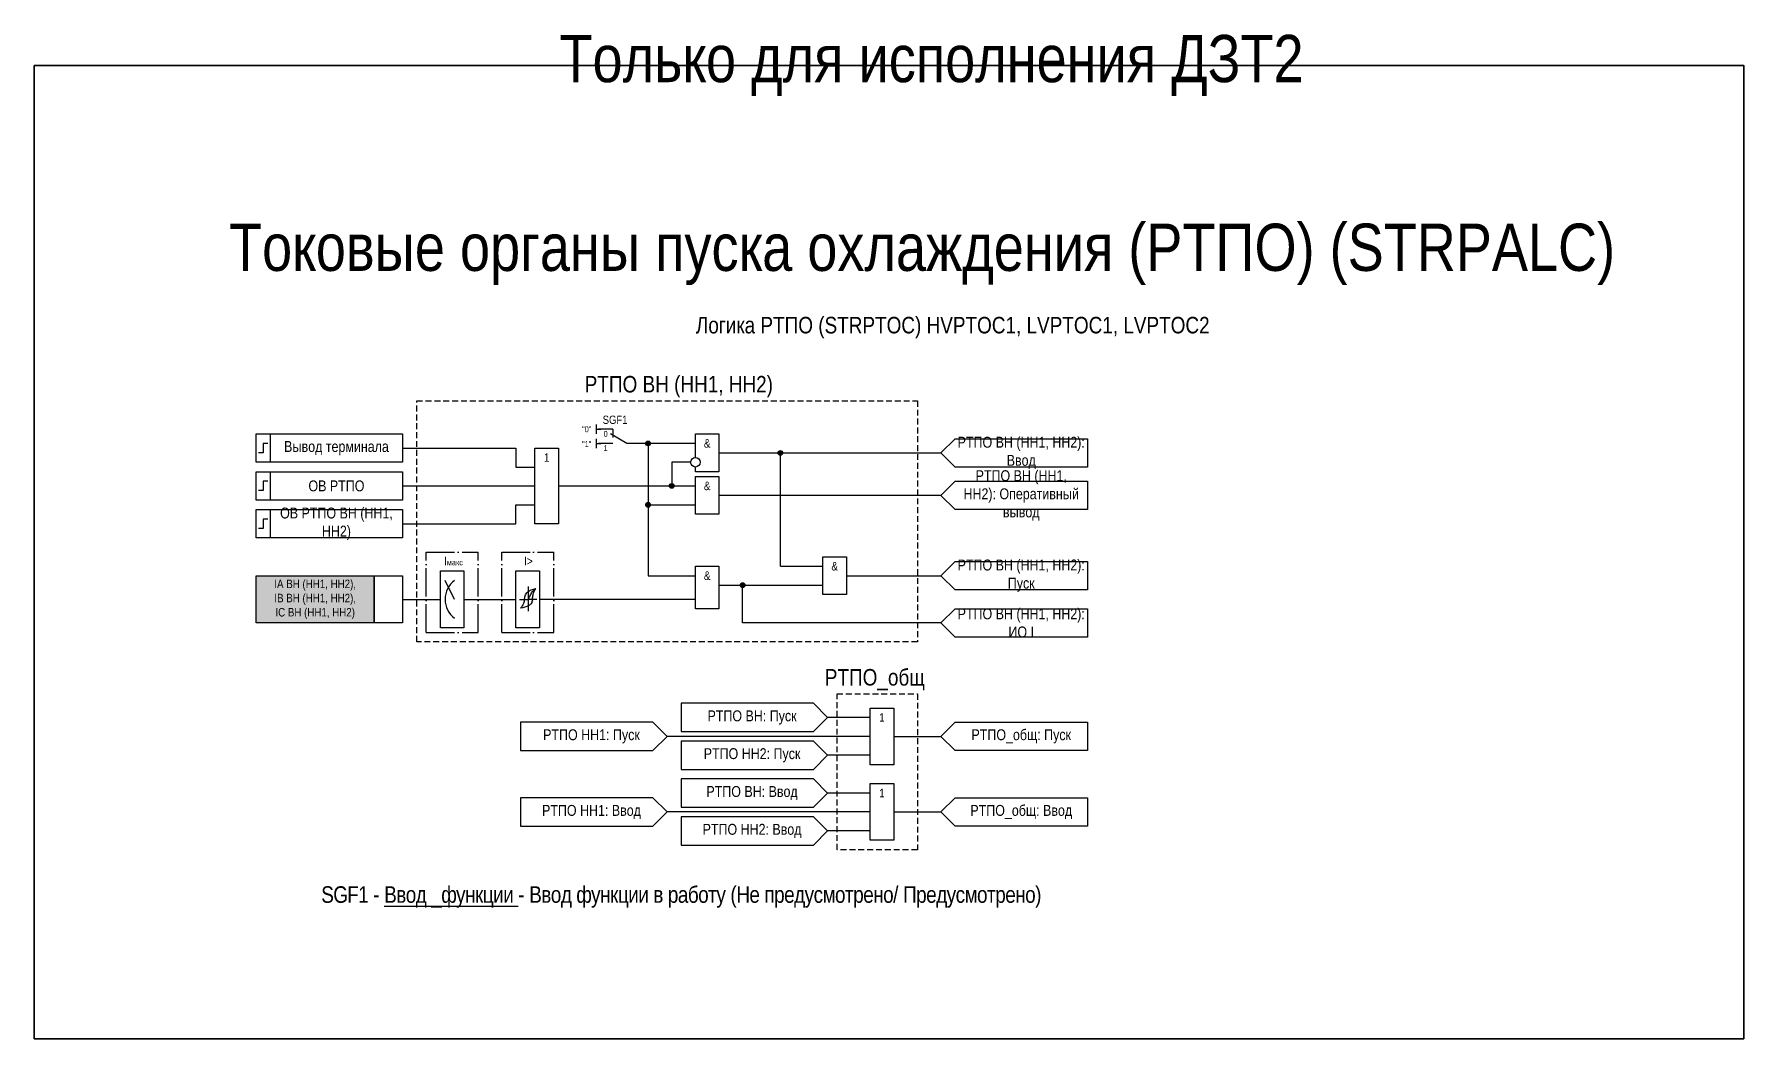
# Model space of a CAD drawing. Header units: millimetres. Extents: x -981 to 1720, y -66 to 612.
# Drawn here: x 272 to 634, y 21 to 233.6 of the extents above; entities that cross this region are included whole.
import ezdxf
from ezdxf.enums import TextEntityAlignment as Align

# ---------------------------------------------------------------- set-up
doc = ezdxf.new("R2010")
doc.units = ezdxf.units.MM
doc.linetypes.add('ACAD_ISO04W100', pattern=[30, 24, -3, 0, -3])
doc.linetypes.add('штриховая2', pattern=[0.375, 0.25, -0.125])
doc.layers.add('TEXT', color=7, linetype='Continuous', lineweight=25)
doc.layers.add('Основная', color=7, linetype='Continuous')
doc.styles.add('1.8_Gost_RD', font='ARIALN.TTF', dxfattribs={"height": 1.8})
doc.styles.add('2.5_Gost_RD', font='ARIALN.TTF', dxfattribs={"height": 2.5})
doc.styles.add('3.5_Gost_RD', font='ARIALN.TTF', dxfattribs={"height": 3.5})
doc.styles.add('Вывод', font='ARIALN.TTF', dxfattribs={"height": 2.5})
doc.styles.add('Компонент', font='ARIALN.TTF', dxfattribs={"height": 3.5})

msp = doc.modelspace()

# ---------------------------------------------------------------- texts
at = {"color": 3, "ltscale": 100, "char_height": 10, "width": 318.1655, "attachment_point": 5, "style": '3.5_Gost_RD'}
for s, insert in [('Только для исполнения ДЗТ2', (462, 227)), ('Токовые органы пуска охлаждения (РТПО) (STRPALC)', (460, 187))]:
    msp.add_mtext(s, dxfattribs=dict(at, insert=insert))
at = {"color": 30, "ltscale": 100, "char_height": 3.5, "attachment_point": 5, "style": '3.5_Gost_RD'}
for s, insert, width in [('Логика РТПО (STRPTOC) {\\C6;HVPTOC1, LVPTOC1, LVPTOC2}', (466.5, 171.5), 145), ('{\\T0.95;SGF1 - \\LВвод _функции\\l - Ввод функции в работу (Не предусмотрено/ Предусмотрено)}', (409, 51), 165)]:
    msp.add_mtext(s, dxfattribs=dict(at, insert=insert, width=width))
at = {"color": 251, "ltscale": 100, "true_color": 0x58595b, "char_height": 3.5, "width": 113, "attachment_point": 5, "style": '3.5_Gost_RD'}
for s, insert in [('РТПО ВН (НН1, НН2)', (408.5, 159)), ('РТПО_общ', (450, 97))]:
    msp.add_mtext(s, dxfattribs=dict(at, insert=insert))
at = {"ltscale": 100, "attachment_point": 5, "style": '2.5_Gost_RD'}
for s, insert, char_height, width in [('РТПО ВН (НН1, НН2): Ввод', (481, 145), 2.3, 28), ('Вывод терминала', (336, 146), 2.3, 28), ('1', (380.5, 144), 1.8, 5), ('&', (414.5, 147), 1.8, 5), ('РТПО ВН (НН1, НН2): Оперативный вывод', (481, 136), 2.3, 26.0861), ('&', (414.5, 138), 1.8, 5), ('&', (414.5, 119), 1.8, 5), ('&', (441.5, 121), 1.8, 5), ('РТПО ВН (НН1, НН2): Пуск', (481, 119), 2.3, 28), ('РТПО ВН (НН1, НН2): ИО I', (481, 109), 2.3, 28), ('РТПО ВН: Пуск', (424, 89), 2.3, 28), ('1', (451.5, 89), 1.8, 5), ('РТПО НН1: Пуск', (390, 85), 2.3, 28), ('РТПО_общ: Пуск', (481, 85), 2.3, 28), ('РТПО НН2: Пуск', (424, 81), 2.3, 28), ('РТПО ВН: Ввод', (424, 73), 2.3, 28), ('1', (451.5, 73), 1.8, 5), ('РТПО НН1: Ввод', (390, 69), 2.3, 28), ('РТПО_общ: Ввод', (481, 69), 2.3, 28), ('РТПО НН2: Ввод', (424, 65), 2.3, 28)]:
    msp.add_mtext(s, dxfattribs=dict(at, insert=insert, char_height=char_height, width=width))
at = {"ltscale": 100, "insert": (388, 147.5), "char_height": 1.25, "attachment_point": 1, "style": '3.5_Gost_RD'}
msp.add_mtext_dynamic_manual_height_columns('"1"', width=2, gutter_width=17.5, heights=[0], dxfattribs=at)
at = {"color": 7, "ltscale": 100, "char_height": 1.8, "attachment_point": 1, "style": '1.8_Gost_RD'}
for s, insert in [('\\pi2.7859;I{\\H0.66667x;макс}', (356, 123)), ('\\pi4.7676;I>', (371, 123))]:
    msp.add_mtext_dynamic_manual_height_columns(s, width=11, gutter_width=17.5, heights=[0], dxfattribs=dict(at, insert=insert))
at = {"layer": 'TEXT', "color": 0, "ltscale": 100, "attachment_point": 5, "style": '2.5_Gost_RD'}
for s, insert, char_height, width in [('{\\C256;ОВ РТПО}', (336, 138), 2.3, 28), ('{\\H0.72x;IA ВН (НН1, НН2), \\PIB ВН (НН1, НН2), \\PIC ВН (НН1, НН2)}', (331.5, 114), 2.5, 25)]:
    msp.add_mtext(s, dxfattribs=dict(at, insert=insert, char_height=char_height, width=width))
at = {"layer": 'Основная', "color": 0, "ltscale": 100, "insert": (336, 130), "char_height": 2.3, "width": 28, "attachment_point": 5, "style": '2.5_Gost_RD'}
msp.add_mtext('{\\C256;ОВ РТПО ВН (НН1, НН2)}', dxfattribs=at)

# ---------------------------------------------------------------- blocks, each defined once
blk = doc.blocks.new('*U958')
at = {"layer": 'Основная', "color": 0}
blk.add_line((0, 0), (7, 4), dxfattribs=at)
at = {"layer": 'Основная', "ltscale": 0.35}
blk.add_line((6, 6), (6, 2.5), dxfattribs=at)
blk = doc.blocks.new('*U985')
at = {"layer": 'Основная', "color": 0}
for p, q in [((-3, 6), (-9, 6)), ((-3, 0), (-9, 0)), ((9, 0), (3, 0))]:
    blk.add_line(p, q, dxfattribs=at)
at = {"layer": 'Основная', "ltscale": 0.25, "xscale": -1}
blk.add_blockref('*U958', (3, 0), dxfattribs=at)
at = {"layer": 'Основная'}
for tag, height, style, p in [('В1', 2.5, 'Вывод', (-14, 6)), ('ОУ', 3.5, 'Компонент', (-2, 10)), ('В2', 2.5, 'Вывод', (-6, 4)), ('В3', 2.5, 'Вывод', (-6, -2))]:
    blk.add_attdef(tag, text='', height=height, dxfattribs=dict(at, style=style)).set_placement(p, align=Align.MIDDLE_CENTER)
blk = doc.blocks.new('Точка')
at = {"ltscale": 100}
h = blk.add_hatch(color=256, dxfattribs=at)
h.dxf.hatch_style = 1
edge = h.paths.add_edge_path()
edge.add_arc((0, 0), 0.5, 0, 360)
blk.add_circle((0, 0), 0.5, dxfattribs=at)
blk = doc.blocks.new('*U892')
at = {"layer": 'Основная', "linetype": 'ACAD_ISO04W100', "ltscale": 0.25}
for p, q in [((0, 0), (11, 0)), ((0, -17), (0, 0)), ((11, -17), (11, 0)), ((0, -17), (11, -17))]:
    blk.add_line(p, q, dxfattribs=at)
at = {"layer": 'Основная', "style": 'Компонент'}
blk.add_attdef('ОУ', text='', height=3.5, dxfattribs=at).set_placement((11, 0), align=Align.MIDDLE_CENTER)

# ---------------------------------------------------------------- hatches: boundary and pattern name
at = {"ltscale": 100, "true_color": 0xf7941d}
h = msp.add_hatch(color=30, dxfattribs=at)
h.dxf.hatch_style = 1
h.paths.add_polyline_path([(319, 119), (344, 119), (344, 109), (319, 109)])

# ---------------------------------------------------------------- linework, layer by layer
at = {"ltscale": 100}
for p, q in [((391, 151), (391, 149)), ((391, 150), (392, 150)), ((391, 148), (391, 146)), ((391, 147), (392, 147)), ((412, 147), (400, 147)), ((402, 147), (402, 134)), ((417, 145), (464, 145)), ((430, 121), (430, 145)), ((467, 148), (464, 145)), ((464, 145), (467, 142)), ((467, 148), (495, 148)), ((495, 148), (495, 142)), ((407, 143), (407, 138)), ((411, 143), (407, 143)), ((495, 142), (467, 142)), ((350, 138), (378, 138)), ((383, 138), (412, 138)), ((467, 139), (464, 136)), ((467, 139), (495, 139)), ((495, 139), (495, 133)), ((402, 134), (412, 134)), ((402, 134), (402, 119)), ((464, 136), (417, 136)), ((464, 136), (467, 133)), ((495, 133), (467, 133)), ((358, 118.5), (358, 120)), ((358, 120), (363, 120)), ((363, 120), (363, 114)), ((374, 118.5), (374, 120)), ((374, 120), (379, 120)), ((379, 120), (379, 114)), ((430, 121), (439, 121)), ((467, 122), (464, 119)), ((467, 122), (495, 122)), ((358, 111), (358, 119)), ((374, 111), (374, 119)), ((402, 119), (412, 119)), ((417, 117), (439, 117)), ((422, 109), (422, 117)), ((444, 119), (464, 119)), ((464, 119), (467, 116)), ((350, 114), (358, 114)), ((363, 114), (363, 108)), ((379, 114), (379, 108)), ((412, 114), (379, 114)), ((358, 108), (358, 111)), ((374, 108), (374, 111)), ((464, 109), (422, 109)), ((467, 112), (464, 109)), ((464, 109), (467, 106)), ((467, 112), (495, 112)), ((363, 108), (358, 108)), ((379, 108), (374, 108)), ((409, 92), (409, 86)), ((437, 92), (409, 92)), ((437, 92), (440, 89)), ((375, 88), (375, 82)), ((403, 88), (375, 88)), ((403, 88), (406, 85)), ((440, 89), (437, 86)), ((449, 89), (440, 89)), ((467, 88), (464, 85)), ((467, 88), (495, 88)), ((406, 85), (403, 82)), ((449, 85), (406, 85)), ((409, 86), (437, 86)), ((409, 84), (409, 78)), ((437, 84), (409, 84)), ((437, 84), (440, 81)), ((454, 85), (464, 85)), ((464, 85), (467, 82)), ((375, 82), (403, 82)), ((440, 81), (437, 78)), ((449, 81), (440, 81)), ((409, 78), (437, 78)), ((409, 76), (409, 70)), ((437, 76), (409, 76)), ((437, 76), (440, 73)), ((440, 73), (437, 70)), ((449, 73), (440, 73)), ((375, 72), (375, 66)), ((403, 72), (375, 72)), ((403, 72), (406, 69)), ((406, 69), (403, 66)), ((449, 69), (406, 69)), ((409, 70), (437, 70)), ((454, 69), (464, 69)), ((467, 72), (464, 69)), ((464, 69), (467, 66)), ((467, 72), (495, 72)), ((495, 72), (495, 66)), ((375, 66), (403, 66)), ((409, 68), (409, 62)), ((437, 68), (409, 68)), ((437, 68), (440, 65)), ((495, 66), (467, 66)), ((409, 62), (437, 62)), ((440, 65), (437, 62)), ((449, 65), (440, 65))]:
    msp.add_line(p, q, dxfattribs=at)
at = {"color": 7, "ltscale": 100}
for p, q in [((361, 114), (359, 118)), ((363, 114), (374, 114)), ((374.79, 114), (376.6, 114)), ((378.42, 114), (376.6, 114))]:
    msp.add_line(p, q, dxfattribs=at)
msp.add_line((376.6, 116.72), (376.6, 111.52))
at = {"color": 5, "lineweight": 35, "ltscale": 100}
msp.add_lwpolyline([(272, 227), (634, 227), (634, 21), (272, 21)], close=True, dxfattribs=at)
at = {"color": 251, "linetype": 'штриховая2', "ltscale": 5, "true_color": 0x58595b}
for points in [[(353, 156), (459, 156), (459, 105), (353, 105)], [(442, 94), (459, 94), (459, 61), (442, 61)]]:
    msp.add_lwpolyline(points, close=True, dxfattribs=at)
at = {"ltscale": 100}
for points in [[(319, 149), (322, 149), (322, 143), (319, 143)], [(319, 149), (350, 149), (350, 143), (319, 143)], [(378, 146), (383, 146), (383, 130), (378, 130)], [(319, 141), (322, 141), (322, 135), (319, 135)], [(319, 141), (350, 141), (350, 135), (319, 135)], [(319, 133), (322, 133), (322, 127), (319, 127)], [(319, 133), (350, 133), (350, 127), (319, 127)], [(412, 121), (417, 121), (417, 112), (412, 112)], [(439, 123), (444, 123), (444, 115), (439, 115)], [(319, 119), (344, 119), (344, 109), (319, 109)], [(344, 119), (350, 119), (350, 109), (344, 109)]]:
    msp.add_lwpolyline(points, close=True, dxfattribs=at)
for points in [[(412, 146), (412, 149), (417, 149), (417, 141), (412, 141), (412, 142)], [(350, 146), (374, 146), (374, 142), (378, 142)], [(412, 144), (412, 146)], [(412, 133), (412, 140), (417, 140), (417, 132), (412, 132), (412, 133)], [(350, 130), (374, 130), (374, 134), (378, 134)], [(464, 119), (467, 122), (495, 122), (495, 116), (467, 116), (464, 119)], [(464, 109), (467, 112), (495, 112), (495, 106), (467, 106), (464, 109)], [(449, 85), (449, 91), (454, 91), (454, 79), (449, 79), (449, 85)], [(464, 85), (467, 88), (495, 88), (495, 82), (467, 82), (464, 85)], [(449, 69), (449, 75), (454, 75), (454, 63), (449, 63), (449, 69)]]:
    msp.add_lwpolyline(points, dxfattribs=at)
at = {"lineweight": 30, "ltscale": 100}
for points in [[(321.5, 147), (320.5, 147), (320.5, 145), (319.5, 145)], [(321.5, 139), (320.5, 139), (320.5, 137), (319.5, 137)], [(321.5, 131), (320.5, 131), (320.5, 129), (319.5, 129)]]:
    msp.add_lwpolyline(points, dxfattribs=at)
at = {"ltscale": 100}
msp.add_circle((412, 143), 1, dxfattribs=at)
at = {"color": 7, "ltscale": 100}
msp.add_arc((364, 114), 5, 126.8699, 233.1301, dxfattribs=at)
for points in [[(375.8, 113.92), (375.95, 114.71), (376.44, 115.54), (378.2, 116.26)], [(376.6, 114), (377, 114.72), (377.47, 115.6), (378.2, 116.26)], [(377.48, 113.92), (377.6, 114.71), (377.81, 115.54), (378.2, 116.26)], [(375.8, 113.92), (375.6, 113.13), (375, 112.12)], [(377.48, 113.92), (377.25, 113.13), (376.76, 112.67), (375, 112.12)]]:
    msp.add_spline(points, degree=3)

# ---------------------------------------------------------------- block references
at = {"ltscale": 100}
for p in [(402, 147), (430, 145), (407, 138), (402, 134), (422, 117)]:
    msp.add_blockref('Точка', p, dxfattribs=at)
at = {"layer": 'Основная', "ltscale": 0.25, "xscale": 0.5, "yscale": 0.5, "zscale": 0.5}
msp.add_blockref('*U985', (396, 147), dxfattribs=at).add_auto_attribs({'ОУ': 'SGF1', 'В1': '"0"', 'В2': '0', 'В3': '1'})
at = {"layer": 'Основная', "ltscale": 0.25}
for p in [(355, 124), (371, 124)]:
    msp.add_blockref('*U892', p, dxfattribs=at)

msp.set_redraw_order([(e.dxf.handle, doc.entitydb.next_handle()) for e in msp.query("TEXT MTEXT ATTDEF DIMENSION ARC_DIMENSION")])  # texts and dimensions are drawn at this point

doc.saveas('drawing.dxf')
